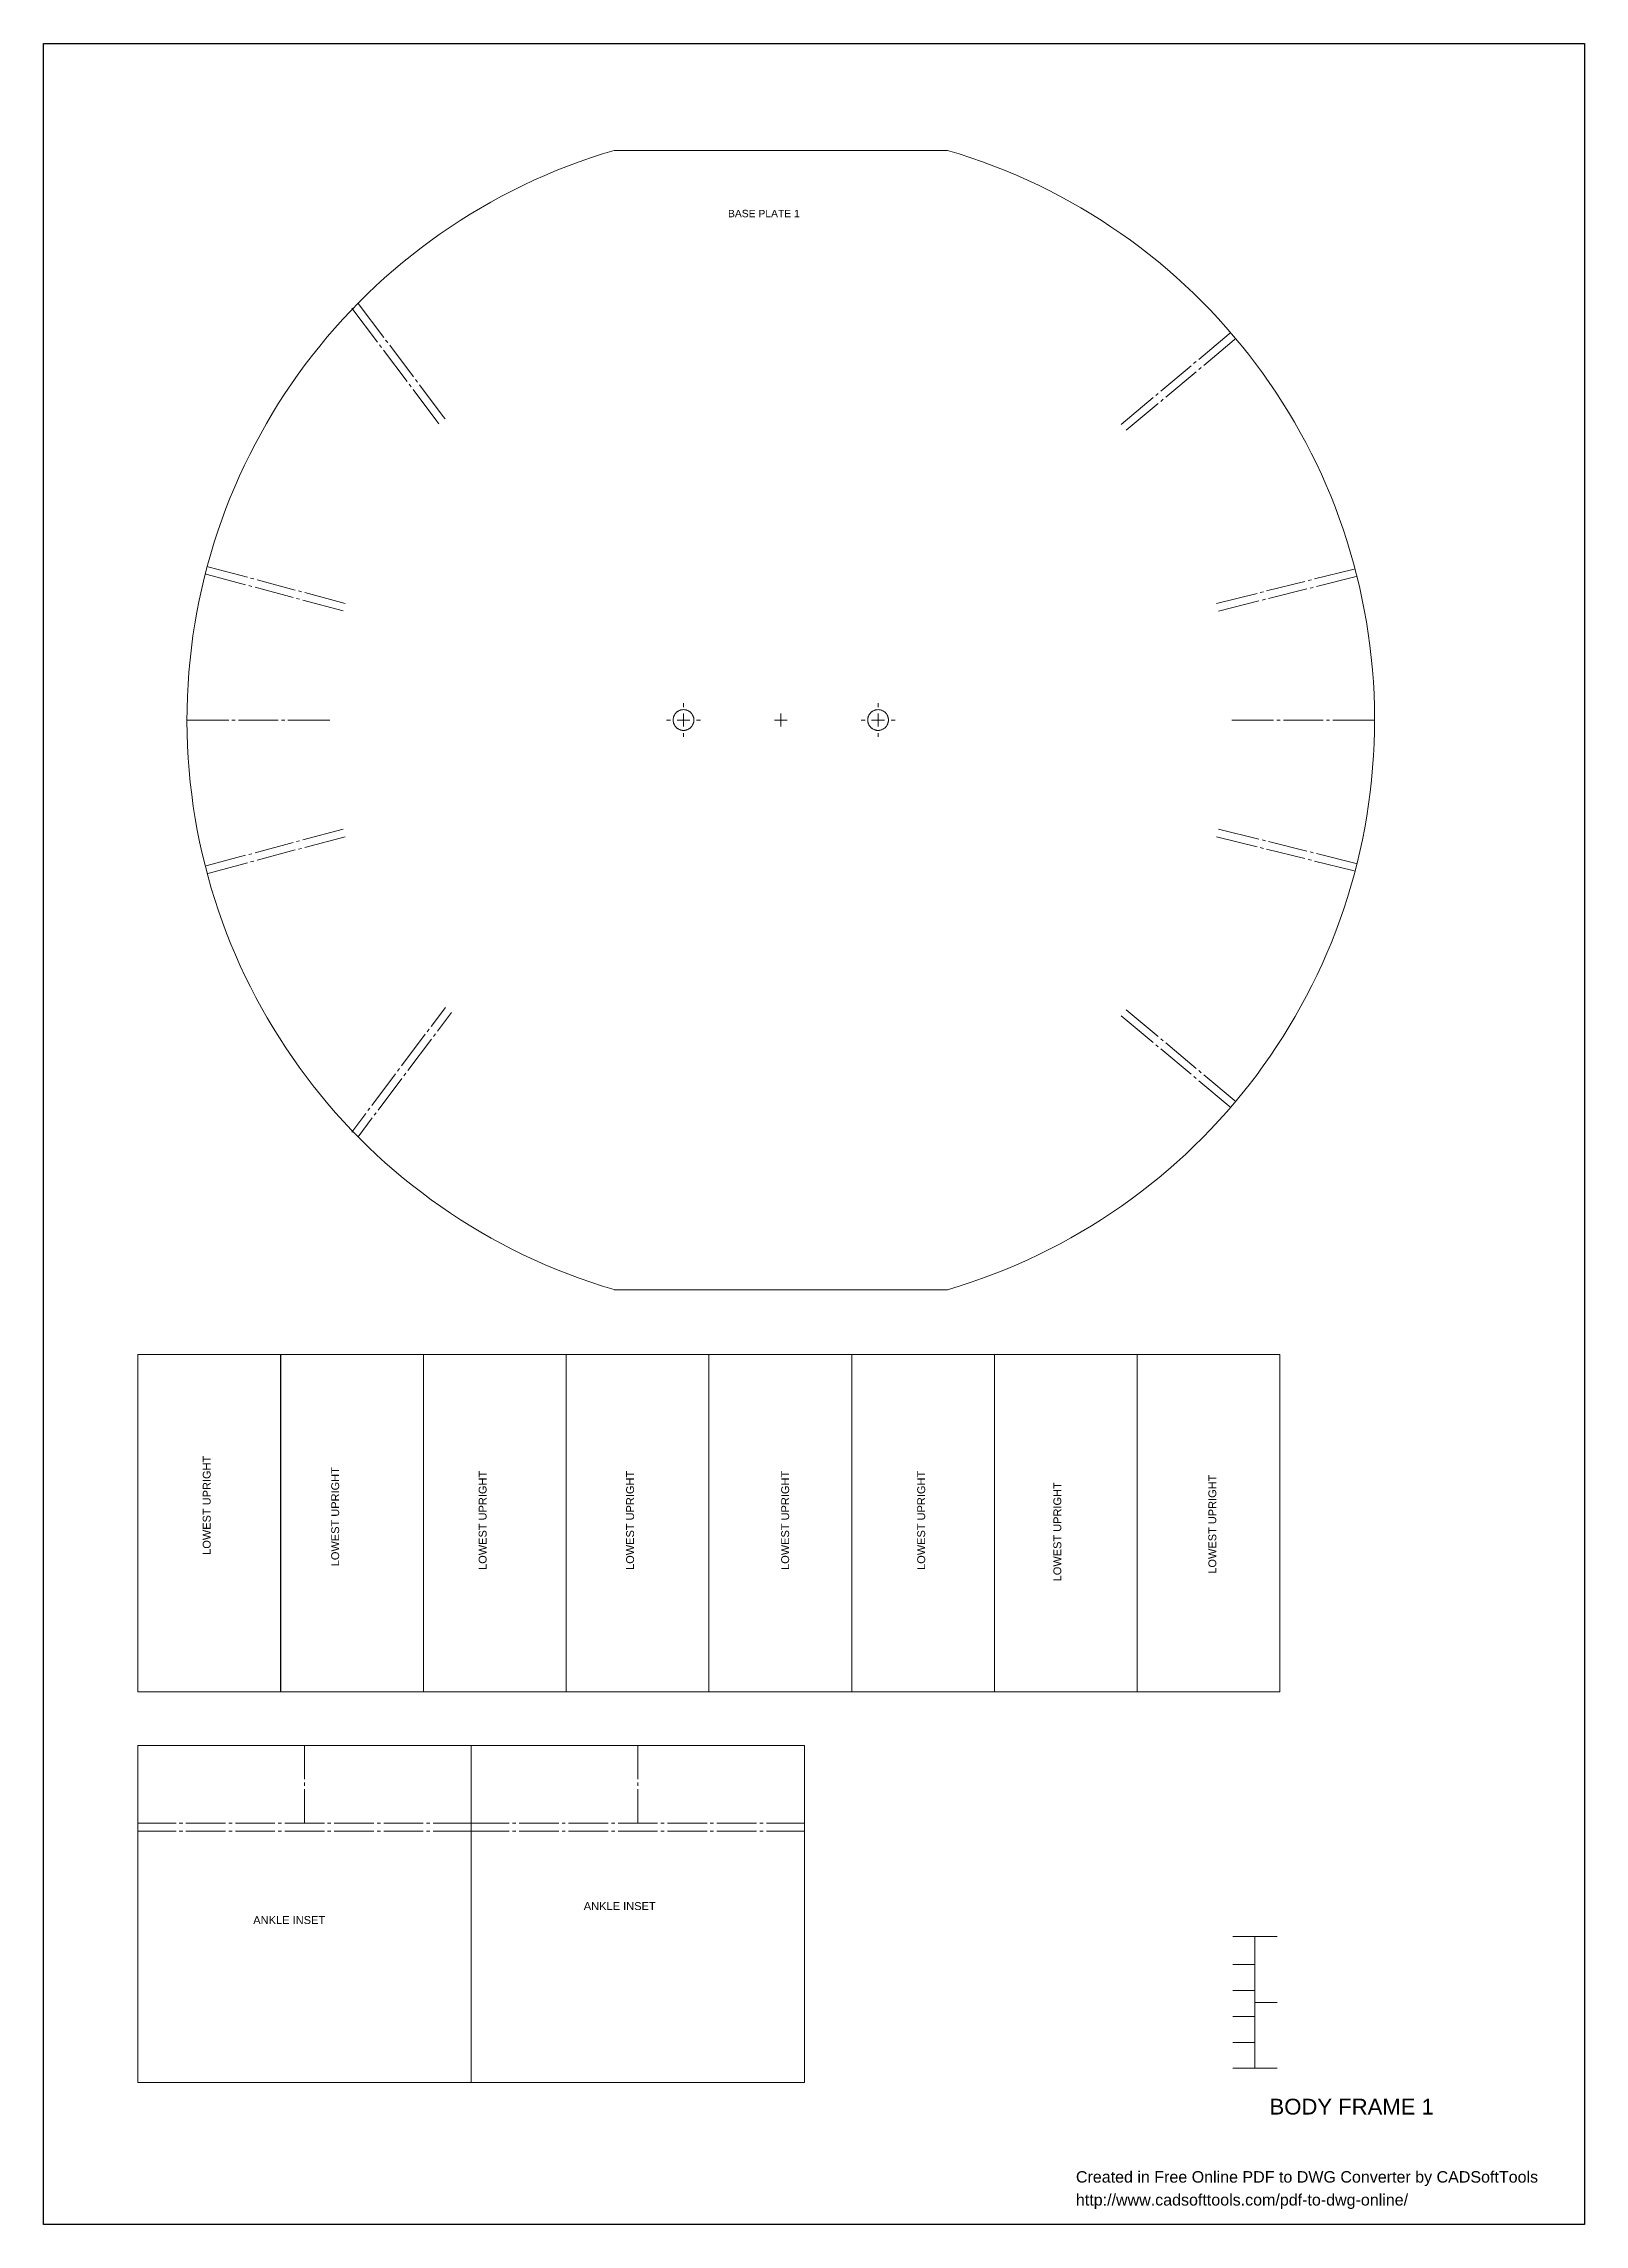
# Model space of a CAD drawing. Header units: millimetres. Extents: x 0 to 1210, y 0 to 841.
# Drawn here: x 0 to 594, y 0 to 841 of the extents above; entities that cross this region are included whole.
import ezdxf

# ---------------------------------------------------------------- set-up
doc = ezdxf.new("R2010")
doc.units = ezdxf.units.MM
doc.header["$MEASUREMENT"] = 0
doc.layers.get('0').update_dxf_attribs({"linetype": 'CONTINUOUS'})
doc.layers.add('12D7728', color=7, linetype='CONTINUOUS')
doc.styles.add('12D77B8', font='arial.ttf')
doc.styles.add('Arial0', font='arial.ttf', dxfattribs={"height": 7.794})
picture_1 = doc.add_image_def('image1.bmp', size_in_pixel=(1446, 2048))

msp = doc.modelspace()

# ---------------------------------------------------------------- texts
at = {"color": 7, "true_color": 0x000007, "style": 'Arial0'}
for s, height, p in [('BASE PLATE 1', 2.8498, (263.78, 774.06)), ('ANKLE INSET', 3.0554, (80.78, 115.84)), ('ANKLE INSET', 3.0554, (208.17, 121.23)), ('BODY FRAME 1', 6.0883, (472.51, 42.37))]:
    msp.add_text(s, height=height, dxfattribs=at).set_placement(p)
for height, p in [(3.0382, (64.37, 258.22)), (3.0379, (113.89, 253.82)), (3.0379, (170.72, 252.4)), (3.0379, (227.56, 252.4)), (3.0382, (287.33, 252.4)), (3.0379, (339.76, 252.4)), (3.0382, (392.23, 248)), (3.0379, (451.97, 250.94))]:
    msp.add_text('LOWEST UPRIGHT', height=height, rotation=90, dxfattribs=at).set_placement(p)

# ---------------------------------------------------------------- blocks, each defined once
blk = doc.blocks.new('MF23A8090')
at = {"color": 7, "true_color": 0x000007}
image = blk.add_image(picture_1, insert=(0, 0), size_in_units=(593.85, 841.02), dxfattribs=at)
image.dxf.flags = 11
blk = doc.blocks.new('12A4460')
at = {"layer": '12D7728', "color": 1, "true_color": 0x000001, "style": '12D77B8'}
for s, p in [('Created in Free Online PDF to DWG Converter by CADSoftTools', (0, 0)), ('http://www.cadsofttools.com/pdf-to-dwg-online/', (0, -2))]:
    blk.add_text(s, height=1, dxfattribs=at).set_placement(p)

# ---------------------------------------------------------------- linework, layer by layer
at = {"color": 7, "linetype": 'Continuous', "lineweight": 9, "true_color": 0x000007}
for p, q in [((348.36, 799.84), (219.91, 799.84)), ((121.17, 740.85), (131.06, 727.72)), ((118.76, 739.04), (128.65, 725.9)), ((129.41, 724.88), (130.2, 723.85)), ((131.82, 726.7), (132.62, 725.7)), ((133.38, 724.68), (142.51, 712.47)), ((445.19, 719.22), (456.9, 729.04)), ((447.14, 716.94), (458.82, 726.76)), ((456.9, 729.04), (457.53, 729.57)), ((458.82, 726.76), (459.48, 727.29)), ((130.96, 722.86), (140.09, 710.65)), ((430.6, 706.98), (442.28, 716.77)), ((443.24, 717.6), (444.23, 718.39)), ((445.19, 715.32), (446.18, 716.14)), ((140.85, 709.63), (141.65, 708.63)), ((142.41, 707.61), (151.54, 695.44)), ((143.27, 711.45), (144.06, 710.45)), ((144.82, 709.43), (153.95, 697.26)), ((432.55, 704.7), (444.23, 714.49)), ((415.35, 694.18), (427.69, 704.53)), ((417.3, 691.9), (429.61, 702.25)), ((428.65, 705.36), (429.64, 706.15)), ((430.6, 703.04), (431.56, 703.87)), ((151.54, 695.44), (152.3, 694.44)), ((153.95, 697.26), (154.71, 696.26)), ((63.84, 639.17), (63.05, 639.4)), ((63.08, 636.29), (62.29, 636.49)), ((77.8, 632.35), (63.08, 636.29)), ((78.56, 635.23), (63.84, 639.17)), ((80.28, 631.69), (79.03, 632.02)), ((81.05, 634.6), (79.79, 634.9)), ((96.2, 627.42), (81.51, 631.36)), ((96.99, 630.3), (82.27, 634.24)), ((471.39, 629.94), (486.17, 633.64)), ((487.4, 633.94), (488.65, 634.24)), ((488.16, 631.03), (489.38, 631.33)), ((489.88, 634.57), (504.66, 638.24)), ((490.61, 631.66), (505.39, 635.33)), ((504.66, 638.24), (505.46, 638.47)), ((505.39, 635.33), (506.19, 635.53)), ((98.68, 626.76), (97.45, 627.06)), ((99.44, 629.64), (98.21, 629.97)), ((115.45, 622.23), (99.9, 626.43)), ((116.21, 625.14), (100.66, 629.31)), ((452.07, 625.14), (467.68, 629.01)), ((452.83, 622.2), (468.41, 626.1)), ((468.91, 629.34), (470.13, 629.64)), ((469.63, 626.43), (470.89, 626.73)), ((472.11, 627.03), (486.9, 630.7)), ((246.64, 585.15), (246.64, 586.67)), ((246.64, 580.15), (246.64, 582.67)), ((284.12, 580.15), (284.12, 582.67)), ((321.63, 585.15), (321.63, 586.67)), ((321.63, 580.15), (321.63, 582.67)), ((55.24, 580.15), (71.32, 580.15)), ((72.58, 580.15), (73.87, 580.15)), ((75.12, 580.15), (90.37, 580.15)), ((91.63, 580.15), (92.92, 580.15)), ((241.61, 580.15), (240.13, 580.15)), ((246.64, 580.15), (244.13, 580.15)), ((246.64, 580.15), (246.64, 577.64)), ((246.64, 580.15), (249.12, 580.15)), ((246.64, 575.12), (246.64, 573.64)), ((251.64, 580.15), (253.13, 580.15)), ((284.12, 580.15), (281.64, 580.15)), ((284.12, 580.15), (284.12, 577.64)), ((284.12, 580.15), (286.64, 580.15)), ((316.64, 580.15), (315.15, 580.15)), ((321.63, 580.15), (319.15, 580.15)), ((321.63, 580.15), (321.63, 577.64)), ((321.63, 580.15), (324.15, 580.15)), ((321.63, 575.12), (321.63, 573.64)), ((326.66, 580.15), (328.15, 580.15)), ((457.99, 580.15), (474.07, 580.15)), ((475.36, 580.15), (476.61, 580.15)), ((477.87, 580.15), (493.12, 580.15)), ((494.41, 580.15), (495.67, 580.15)), ((96.2, 532.92), (81.51, 528.98)), ((96.99, 530.04), (82.27, 526.07)), ((98.68, 533.58), (97.45, 533.25)), ((99.44, 530.67), (98.21, 530.33)), ((115.45, 538.04), (99.9, 533.91)), ((116.21, 535.16), (100.66, 531)), ((452.1, 535.16), (467.71, 531.29)), ((452.83, 538.08), (468.41, 534.21)), ((468.94, 530.96), (470.16, 530.67)), ((469.63, 533.91), (470.89, 533.61)), ((471.39, 530.37), (486.17, 526.7)), ((472.11, 533.28), (486.9, 529.61)), ((63.08, 524.05), (62.29, 523.82)), ((77.8, 527.99), (63.08, 524.05)), ((78.56, 525.11), (63.84, 521.14)), ((80.28, 528.61), (79.03, 528.32)), ((81.05, 525.74), (79.79, 525.41)), ((487.4, 526.4), (488.65, 526.1)), ((488.16, 529.28), (489.38, 528.98)), ((489.88, 525.77), (504.66, 522.1)), ((490.61, 528.68), (505.39, 524.98)), ((504.66, 522.1), (505.49, 521.87)), ((505.39, 524.98), (506.19, 524.78)), ((63.84, 521.14), (63.05, 520.91)), ((149.39, 461.99), (154.85, 469.24)), ((151.8, 460.17), (157.26, 467.42)), ((415.38, 466.09), (427.69, 455.77)), ((417.3, 468.41), (429.61, 458.06)), ((137.94, 446.78), (147.11, 458.95)), ((140.36, 444.96), (149.49, 457.13)), ((147.87, 459.94), (148.63, 460.97)), ((150.28, 458.15), (151.04, 459.18)), ((428.65, 454.95), (429.64, 454.12)), ((430.6, 457.26), (431.56, 456.43)), ((432.55, 455.61), (444.23, 445.82)), ((136.42, 444.72), (137.18, 445.75)), ((430.6, 453.33), (442.31, 443.53)), ((126.5, 431.53), (135.66, 443.7)), ((128.91, 429.74), (138.04, 441.91)), ((138.8, 442.94), (139.6, 443.93)), ((443.27, 442.71), (444.23, 441.88)), ((445.19, 444.99), (446.18, 444.16)), ((445.22, 441.05), (456.9, 431.29)), ((447.14, 443.37), (458.82, 433.58)), ((124.98, 429.51), (125.74, 430.53)), ((456.9, 431.29), (457.53, 430.76)), ((458.82, 433.58), (459.48, 433.05)), ((118.76, 421.24), (124.21, 428.48)), ((121.17, 419.45), (126.6, 426.7)), ((127.36, 427.72), (128.12, 428.71)), ((219.91, 360.47), (348.36, 360.47)), ((91.33, 335.46), (36.32, 335.46)), ((36.32, 335.46), (36.32, 205.43)), ((91.33, 205.43), (91.33, 335.46)), ((146.38, 335.46), (91.37, 335.46)), ((91.37, 335.46), (91.37, 205.43)), ((146.38, 205.43), (146.38, 335.46)), ((201.42, 335.46), (146.41, 335.46)), ((146.41, 335.46), (146.41, 205.43)), ((256.4, 335.46), (201.39, 335.46)), ((201.39, 335.46), (201.39, 205.43)), ((201.42, 205.43), (201.42, 335.46)), ((256.4, 205.43), (256.4, 335.46)), ((311.45, 335.46), (256.4, 335.46)), ((256.4, 335.46), (256.4, 205.43)), ((311.45, 205.43), (311.45, 335.46)), ((366.46, 335.46), (311.45, 335.46)), ((311.45, 335.46), (311.45, 205.43)), ((366.46, 205.43), (366.46, 335.46)), ((421.5, 335.46), (366.49, 335.46)), ((366.49, 335.46), (366.49, 205.43)), ((421.5, 205.43), (421.5, 335.46)), ((476.51, 335.46), (421.54, 335.46)), ((421.54, 335.46), (421.54, 205.43)), ((476.51, 205.43), (476.51, 335.46)), ((36.32, 205.43), (91.33, 205.43)), ((91.37, 205.43), (146.38, 205.43)), ((146.41, 205.43), (201.42, 205.43)), ((201.39, 205.43), (256.4, 205.43)), ((256.4, 205.43), (311.45, 205.43)), ((311.45, 205.43), (366.46, 205.43)), ((366.49, 205.43), (421.5, 205.43)), ((421.54, 205.43), (476.51, 205.43)), ((164.8, 184.72), (36.35, 184.72)), ((36.35, 184.72), (36.35, 54.68)), ((164.8, 54.68), (164.8, 184.72)), ((293.25, 184.72), (164.8, 184.72)), ((164.8, 184.72), (164.8, 54.68)), ((293.25, 54.68), (293.25, 184.72)), ((458.35, 111.02), (475.39, 111.02)), ((466.85, 60.21), (466.85, 111.02)), ((458.35, 100.2), (466.85, 100.2)), ((458.35, 90.21), (466.85, 90.21)), ((466.85, 85.61), (475.39, 85.61)), ((458.35, 80.22), (466.85, 80.22)), ((458.35, 70.2), (466.85, 70.2)), ((458.35, 60.21), (475.39, 60.21)), ((36.35, 54.68), (164.8, 54.68)), ((164.8, 54.68), (293.25, 54.68))]:
    msp.add_line(p, q, dxfattribs=at)
for points in [[(242.94, 581.71), (242.87, 581.61), (242.87, 581.54), (242.87, 581.51), (242.84, 581.48), (242.81, 581.44), (242.81, 581.38), (242.81, 581.31)], [(243.53, 582.7), (243.5, 582.67), (243.47, 582.63), (243.43, 582.6), (243.4, 582.53), (243.37, 582.5), (243.33, 582.44), (243.3, 582.4)], [(244.39, 583.49), (244.36, 583.46), (244.29, 583.43), (244.23, 583.36), (244.19, 583.36), (244.16, 583.33), (244.13, 583.3), (244.1, 583.26)], [(245.45, 583.99), (245.42, 583.99), (245.32, 583.96), (245.29, 583.92), (245.22, 583.92), (245.19, 583.89), (245.12, 583.89), (245.09, 583.86)], [(248.16, 583.86), (248.1, 583.89), (248.07, 583.89), (248, 583.92), (247.97, 583.92), (247.93, 583.96), (247.83, 583.99), (247.77, 583.99)], [(249.16, 583.26), (249.12, 583.3), (249.09, 583.33), (249.06, 583.36), (248.99, 583.36), (248.96, 583.43), (248.89, 583.46), (248.86, 583.49)], [(249.95, 582.4), (249.92, 582.44), (249.88, 582.47), (249.88, 582.5), (249.82, 582.53), (249.82, 582.6), (249.75, 582.63), (249.75, 582.67), (249.72, 582.7)], [(250.45, 581.31), (250.45, 581.38), (250.41, 581.44), (250.41, 581.48), (250.38, 581.51), (250.38, 581.54), (250.35, 581.61), (250.31, 581.71)], [(250.55, 579.39), (250.55, 579.43), (250.58, 579.49), (250.58, 579.59), (250.58, 579.62), (250.58, 579.72), (250.61, 579.79), (250.61, 580.12), (250.65, 580.19), (250.61, 580.22), (250.61, 580.55), (250.58, 580.62), (250.58, 580.72), (250.58, 580.75), (250.58, 580.85), (250.55, 580.91), (250.55, 580.95)], [(317.93, 581.71), (317.9, 581.61), (317.86, 581.54), (317.86, 581.51), (317.86, 581.48), (317.83, 581.44), (317.8, 581.38), (317.8, 581.31)], [(318.53, 582.7), (318.49, 582.67), (318.49, 582.63), (318.46, 582.6), (318.43, 582.53), (318.39, 582.5), (318.33, 582.44), (318.29, 582.4)], [(319.39, 583.49), (319.39, 583.46), (319.29, 583.43), (319.25, 583.36), (319.22, 583.36), (319.15, 583.33), (319.12, 583.3), (319.09, 583.26)], [(320.48, 583.99), (320.41, 583.99), (320.34, 583.96), (320.28, 583.92), (320.25, 583.92), (320.18, 583.89), (320.15, 583.89), (320.08, 583.86)], [(323.16, 583.86), (323.12, 583.89), (323.09, 583.89), (323.02, 583.92), (322.99, 583.92), (322.92, 583.96), (322.86, 583.99), (322.79, 583.99)], [(324.15, 583.26), (324.15, 583.3), (324.08, 583.33), (324.05, 583.36), (324.02, 583.36), (323.98, 583.43), (323.88, 583.46), (323.85, 583.49)], [(324.98, 582.4), (324.91, 582.44), (324.88, 582.5), (324.84, 582.53), (324.81, 582.6), (324.78, 582.63), (324.74, 582.67), (324.74, 582.7)], [(325.44, 581.31), (325.44, 581.38), (325.44, 581.44), (325.41, 581.48), (325.37, 581.51), (325.37, 581.54), (325.37, 581.61), (325.34, 581.71)], [(325.57, 579.39), (325.57, 579.43), (325.57, 579.49), (325.57, 579.59), (325.6, 579.62), (325.6, 579.72), (325.64, 579.79), (325.64, 580.12), (325.64, 580.19), (325.64, 580.22), (325.64, 580.55), (325.6, 580.62), (325.6, 580.72), (325.57, 580.75), (325.57, 580.85), (325.57, 580.91), (325.57, 580.95)], [(94.18, 580.15), (109.43, 580.15), (110.25, 580.15)], [(242.81, 579.03), (242.81, 578.96), (242.87, 578.83), (242.87, 578.8), (242.87, 578.73), (242.94, 578.63)], [(243.3, 577.94), (243.33, 577.9), (243.37, 577.84), (243.4, 577.77), (243.43, 577.74), (243.47, 577.71), (243.5, 577.67), (243.53, 577.64)], [(244.1, 577.08), (244.13, 577.04), (244.16, 577.01), (244.19, 576.98), (244.23, 576.98), (244.29, 576.91), (244.33, 576.91), (244.36, 576.88), (244.39, 576.84)], [(245.09, 576.48), (245.12, 576.45), (245.19, 576.45), (245.22, 576.41), (245.29, 576.41), (245.32, 576.38), (245.35, 576.38), (245.42, 576.35), (245.45, 576.35)], [(245.85, 576.25), (245.88, 576.25), (245.95, 576.22), (246.05, 576.22), (246.08, 576.18), (246.18, 576.18), (246.25, 576.18), (246.58, 576.18), (246.64, 576.15), (246.68, 576.18), (247.01, 576.18), (247.04, 576.18), (247.17, 576.18), (247.21, 576.22), (247.3, 576.22), (247.34, 576.25), (247.4, 576.25)], [(247.77, 576.35), (247.83, 576.35), (247.87, 576.38), (247.93, 576.38), (247.97, 576.41), (248, 576.41), (248.07, 576.45), (248.1, 576.45), (248.16, 576.48)], [(248.86, 576.84), (248.89, 576.88), (248.93, 576.91), (248.96, 576.91), (248.99, 576.98), (249.06, 576.98), (249.09, 577.01), (249.12, 577.04), (249.16, 577.08)], [(249.72, 577.64), (249.75, 577.67), (249.75, 577.71), (249.82, 577.74), (249.82, 577.77), (249.88, 577.84), (249.88, 577.87), (249.92, 577.9), (249.95, 577.94)], [(250.31, 578.63), (250.35, 578.73), (250.38, 578.8), (250.38, 578.83), (250.41, 578.86), (250.41, 578.9), (250.45, 578.96), (250.45, 579.03)], [(317.8, 579.03), (317.8, 578.96), (317.86, 578.83), (317.86, 578.8), (317.9, 578.73), (317.93, 578.63)], [(318.29, 577.94), (318.33, 577.9), (318.39, 577.84), (318.43, 577.77), (318.46, 577.74), (318.49, 577.71), (318.49, 577.67), (318.53, 577.64)], [(319.09, 577.08), (319.12, 577.04), (319.15, 577.01), (319.22, 576.98), (319.25, 576.98), (319.29, 576.91), (319.32, 576.91), (319.39, 576.88), (319.39, 576.84)], [(320.08, 576.48), (320.15, 576.45), (320.18, 576.45), (320.25, 576.41), (320.28, 576.41), (320.34, 576.38), (320.38, 576.38), (320.41, 576.35), (320.48, 576.35)], [(320.87, 576.25), (320.91, 576.25), (320.94, 576.22), (321.04, 576.22), (321.11, 576.18), (321.2, 576.18), (321.24, 576.18), (321.57, 576.18), (321.63, 576.15), (321.67, 576.18), (322.03, 576.18), (322.06, 576.18), (322.16, 576.18), (322.2, 576.22), (322.33, 576.22), (322.36, 576.25), (322.4, 576.25)], [(322.79, 576.35), (322.86, 576.35), (322.89, 576.38), (322.92, 576.38), (322.99, 576.41), (323.02, 576.41), (323.09, 576.45), (323.12, 576.45), (323.16, 576.48)], [(323.85, 576.84), (323.88, 576.88), (323.92, 576.91), (323.98, 576.91), (324.02, 576.98), (324.05, 576.98), (324.08, 577.01), (324.15, 577.04), (324.15, 577.08)], [(324.74, 577.64), (324.74, 577.67), (324.78, 577.71), (324.81, 577.74), (324.84, 577.77), (324.88, 577.84), (324.91, 577.9), (324.98, 577.94)], [(325.34, 578.63), (325.37, 578.73), (325.37, 578.8), (325.37, 578.83), (325.44, 578.96), (325.44, 579.03)], [(496.92, 580.15), (512.17, 580.15), (513, 580.15)], [(100.56, 171.65), (100.56, 184.72)], [(229.04, 171.65), (229.04, 184.72)], [(100.56, 169.1), (100.56, 170.36)], [(229.04, 169.1), (229.04, 170.36)], [(100.56, 154.71), (100.56, 167.85)], [(229.04, 154.71), (229.04, 167.85)], [(36.35, 154.71), (51.04, 154.71)], [(36.35, 151.7), (51.04, 151.7)], [(52.3, 154.71), (53.59, 154.71)], [(52.3, 151.7), (53.59, 151.7)], [(54.85, 154.71), (70.1, 154.71)], [(54.85, 151.7), (70.1, 151.7)], [(71.35, 154.71), (72.64, 154.71)], [(71.35, 151.7), (72.64, 151.7)], [(73.9, 154.71), (89.15, 154.71)], [(73.9, 151.7), (89.15, 151.7)], [(90.41, 154.71), (91.7, 154.71)], [(90.41, 151.7), (91.7, 151.7)], [(92.95, 154.71), (108.2, 154.71)], [(92.95, 151.7), (108.2, 151.7)], [(109.46, 154.71), (110.75, 154.71)], [(109.46, 151.7), (110.75, 151.7)], [(112.01, 154.71), (127.26, 154.71)], [(112.01, 151.7), (127.26, 151.7)], [(128.51, 154.71), (129.81, 154.71)], [(128.51, 151.7), (129.81, 151.7)], [(131.06, 154.71), (146.31, 154.71)], [(131.06, 151.7), (146.31, 151.7)], [(147.57, 154.71), (148.86, 154.71)], [(147.57, 151.7), (148.86, 151.7)], [(150.12, 154.71), (164.8, 154.71)], [(150.12, 151.7), (164.8, 151.7)], [(164.8, 154.71), (179.49, 154.71)], [(164.8, 151.7), (179.49, 151.7)], [(180.75, 154.71), (182, 154.71)], [(180.75, 151.7), (182, 151.7)], [(183.29, 154.71), (198.54, 154.71)], [(183.29, 151.7), (198.54, 151.7)], [(199.8, 154.71), (201.06, 154.71)], [(199.8, 151.7), (201.06, 151.7)], [(202.35, 154.71), (217.6, 154.71)], [(202.35, 151.7), (217.6, 151.7)], [(218.86, 154.71), (220.11, 154.71)], [(218.86, 151.7), (220.11, 151.7)], [(221.4, 154.71), (236.65, 154.71)], [(221.4, 151.7), (236.65, 151.7)], [(237.91, 154.71), (239.17, 154.71)], [(237.91, 151.7), (239.17, 151.7)], [(240.46, 154.71), (255.71, 154.71)], [(240.46, 151.7), (255.71, 151.7)], [(256.96, 154.71), (258.22, 154.71)], [(256.96, 151.7), (258.22, 151.7)], [(259.51, 154.71), (274.76, 154.71)], [(259.51, 151.7), (274.76, 151.7)], [(276.02, 154.71), (277.27, 154.71)], [(276.02, 151.7), (277.27, 151.7)], [(278.56, 154.71), (293.25, 154.71)], [(278.56, 151.7), (293.25, 151.7)]]:
    msp.add_lwpolyline(points, dxfattribs=at)
for points, knots in [([(219.91, 799.84), (122.06, 771.16), (55.14, 681.64), (55.24, 579.66), (55.24, 579.66), (55.57, 478.07), (122.43, 389.08), (219.91, 360.5)], [0, 0, 0, 0, 0.125, 0.125, 0.125, 0.125001, 1, 1, 1, 1]), ([(348.36, 360.47), (446.21, 389.22), (513.13, 478.7), (513, 580.68), (513, 580.68), (512.7, 682.24), (445.82, 771.29), (348.36, 799.84)], [0, 0, 0, 0, 0.125, 0.125, 0.125, 0.125001, 1, 1, 1, 1]), ([(242.81, 581.31), (242.74, 581.24), (242.74, 581.05), (242.71, 580.95), (242.71, 580.95), (242.64, 580.65), (242.61, 580.48), (242.64, 580.15), (242.64, 580.15), (242.61, 579.86), (242.64, 579.69), (242.71, 579.39), (242.71, 579.39), (242.74, 579.29), (242.74, 579.09), (242.81, 579.03)], [0, 0, 0, 0, 0.0625, 0.0625, 0.0625, 0.062501, 0.125, 0.125, 0.125, 0.125001, 0.1875, 0.1875, 0.1875, 0.187501, 1, 1, 1, 1]), ([(244.1, 583.26), (243.96, 583.16), (243.9, 583.1), (243.8, 583), (243.8, 583), (243.7, 582.9), (243.63, 582.83), (243.53, 582.7)], [0, 0, 0, 0, 0.125, 0.125, 0.125, 0.125001, 1, 1, 1, 1]), ([(246.64, 584.16), (246.31, 584.16), (246.15, 584.16), (245.85, 584.09), (245.85, 584.09), (245.75, 584.06), (245.55, 584.06), (245.45, 583.99)], [0, 0, 0, 0, 0.125, 0.125, 0.125, 0.125001, 1, 1, 1, 1]), ([(247.77, 583.99), (247.7, 584.06), (247.5, 584.06), (247.4, 584.09), (247.4, 584.09), (247.11, 584.16), (246.94, 584.16), (246.61, 584.16)], [0, 0, 0, 0, 0.125, 0.125, 0.125, 0.125001, 1, 1, 1, 1]), ([(249.72, 582.7), (249.62, 582.83), (249.55, 582.9), (249.45, 583), (249.45, 583), (249.32, 583.1), (249.29, 583.16), (249.16, 583.26)], [0, 0, 0, 0, 0.125, 0.125, 0.125, 0.125001, 1, 1, 1, 1]), ([(317.8, 581.31), (317.76, 581.24), (317.73, 581.05), (317.7, 580.95), (317.7, 580.95), (317.67, 580.65), (317.63, 580.48), (317.63, 580.15), (317.63, 580.15), (317.63, 579.86), (317.67, 579.69), (317.7, 579.39), (317.7, 579.39), (317.73, 579.29), (317.76, 579.09), (317.8, 579.03)], [0, 0, 0, 0, 0.0625, 0.0625, 0.0625, 0.062501, 0.125, 0.125, 0.125, 0.125001, 0.1875, 0.1875, 0.1875, 0.187501, 1, 1, 1, 1]), ([(319.09, 583.26), (318.99, 583.16), (318.92, 583.1), (318.79, 583), (318.79, 583), (318.69, 582.9), (318.62, 582.83), (318.53, 582.7)], [0, 0, 0, 0, 0.125, 0.125, 0.125, 0.125001, 1, 1, 1, 1]), ([(321.63, 584.16), (321.34, 584.16), (321.17, 584.16), (320.87, 584.09), (320.87, 584.09), (320.74, 584.06), (320.58, 584.06), (320.48, 583.99)], [0, 0, 0, 0, 0.125, 0.125, 0.125, 0.125001, 1, 1, 1, 1]), ([(322.79, 583.99), (322.69, 584.06), (322.49, 584.06), (322.4, 584.09), (322.4, 584.09), (322.1, 584.16), (321.93, 584.16), (321.63, 584.16)], [0, 0, 0, 0, 0.125, 0.125, 0.125, 0.125001, 1, 1, 1, 1]), ([(324.74, 582.7), (324.64, 582.83), (324.58, 582.9), (324.45, 583), (324.45, 583), (324.35, 583.1), (324.28, 583.16), (324.15, 583.26)], [0, 0, 0, 0, 0.125, 0.125, 0.125, 0.125001, 1, 1, 1, 1]), ([(243.53, 577.64), (243.63, 577.51), (243.7, 577.44), (243.8, 577.34), (243.8, 577.34), (243.9, 577.24), (243.96, 577.18), (244.1, 577.08)], [0, 0, 0, 0, 0.125, 0.125, 0.125, 0.125001, 1, 1, 1, 1]), ([(249.16, 577.08), (249.29, 577.18), (249.32, 577.24), (249.45, 577.34), (249.45, 577.34), (249.55, 577.44), (249.62, 577.51), (249.72, 577.64)], [0, 0, 0, 0, 0.125, 0.125, 0.125, 0.125001, 1, 1, 1, 1]), ([(318.53, 577.64), (318.62, 577.51), (318.69, 577.44), (318.79, 577.34), (318.79, 577.34), (318.92, 577.24), (318.99, 577.18), (319.09, 577.08)], [0, 0, 0, 0, 0.125, 0.125, 0.125, 0.125001, 1, 1, 1, 1]), ([(324.15, 577.08), (324.28, 577.18), (324.35, 577.24), (324.45, 577.34), (324.45, 577.34), (324.58, 577.44), (324.64, 577.51), (324.74, 577.64)], [0, 0, 0, 0, 0.125, 0.125, 0.125, 0.125001, 1, 1, 1, 1])]:
    msp.add_open_spline(points, degree=3, knots=knots, dxfattribs=at)
for points in [[(243.3, 582.4), (243.1, 582.14), (243.07, 581.97), (242.94, 581.71)], [(245.09, 583.86), (244.82, 583.73), (244.66, 583.66), (244.39, 583.49)], [(248.86, 583.49), (248.59, 583.66), (248.43, 583.73), (248.16, 583.86)], [(250.31, 581.71), (250.18, 581.97), (250.12, 582.14), (249.95, 582.4)], [(250.55, 580.95), (250.51, 581.05), (250.51, 581.24), (250.45, 581.31)], [(318.29, 582.4), (318.13, 582.14), (318.06, 581.97), (317.93, 581.71)], [(320.08, 583.86), (319.82, 583.73), (319.65, 583.66), (319.39, 583.49)], [(323.85, 583.49), (323.59, 583.66), (323.45, 583.73), (323.16, 583.86)], [(325.34, 581.71), (325.17, 581.97), (325.14, 582.14), (324.98, 582.4)], [(325.57, 580.95), (325.5, 581.05), (325.5, 581.24), (325.44, 581.31)], [(242.94, 578.63), (243.07, 578.37), (243.1, 578.2), (243.3, 577.94)], [(244.39, 576.84), (244.66, 576.68), (244.82, 576.61), (245.09, 576.48)], [(245.45, 576.35), (245.55, 576.28), (245.75, 576.28), (245.85, 576.25)], [(247.4, 576.25), (247.5, 576.28), (247.7, 576.28), (247.77, 576.35)], [(248.16, 576.48), (248.43, 576.61), (248.59, 576.68), (248.86, 576.84)], [(249.95, 577.94), (250.12, 578.2), (250.18, 578.37), (250.31, 578.63)], [(250.45, 579.03), (250.51, 579.09), (250.51, 579.29), (250.55, 579.39)], [(317.93, 578.63), (318.06, 578.37), (318.13, 578.2), (318.29, 577.94)], [(319.39, 576.84), (319.65, 576.68), (319.82, 576.61), (320.08, 576.48)], [(320.48, 576.35), (320.58, 576.28), (320.74, 576.28), (320.87, 576.25)], [(322.4, 576.25), (322.49, 576.28), (322.69, 576.28), (322.79, 576.35)], [(323.16, 576.48), (323.45, 576.61), (323.59, 576.68), (323.85, 576.84)], [(324.98, 577.94), (325.14, 578.2), (325.17, 578.37), (325.34, 578.63)], [(325.44, 579.03), (325.5, 579.09), (325.5, 579.29), (325.57, 579.39)]]:
    msp.add_open_spline(points, degree=3, dxfattribs=at)

# ---------------------------------------------------------------- block references
at = {"color": 7, "true_color": 0xffffff}
msp.add_blockref('MF23A8090', (0, 0), dxfattribs=at)
at = {"layer": '12D7728', "true_color": 0x000000, "xscale": 4.421230261676705, "yscale": 4.421230261676705, "zscale": 4.421230261676705}
msp.add_blockref('12A4460', (397.88, 16.11), dxfattribs=at)

msp.set_redraw_order([(e.dxf.handle, doc.entitydb.next_handle()) for e in msp.query("TEXT MTEXT ATTDEF DIMENSION ARC_DIMENSION")])  # texts and dimensions are drawn at this point

doc.saveas('drawing.dxf')
